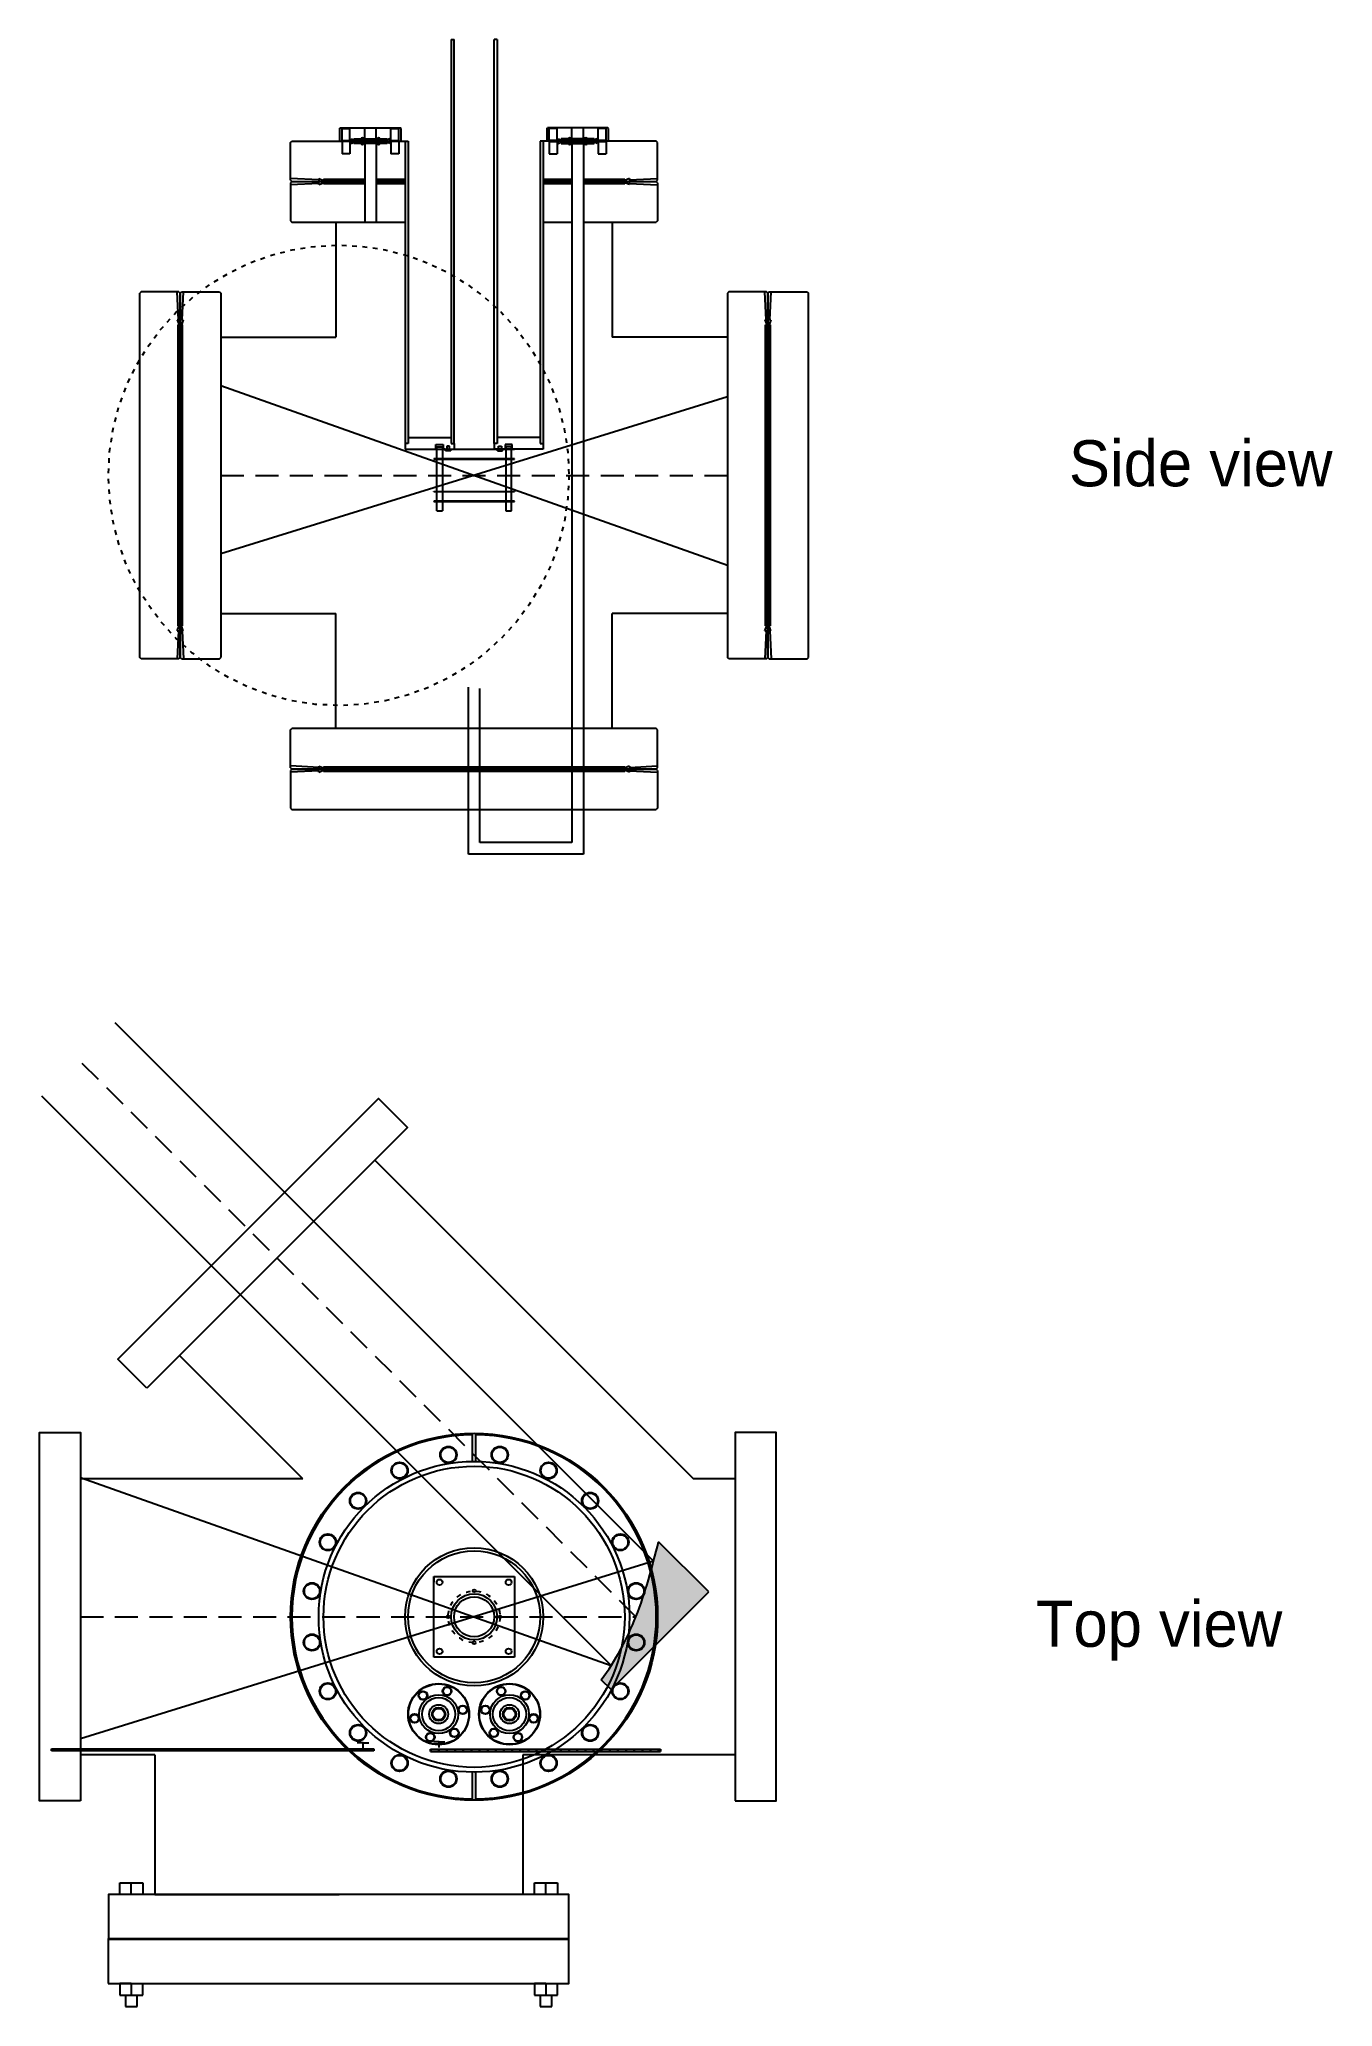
# Model space of a CAD drawing. Header units: inches. Extents: x -25 to 257, y -83 to 99.
# Drawn here: x 173.29 to 201.37, y 51.95 to 94.68 of the extents above; entities that cross this region are included whole.
import ezdxf

# ---------------------------------------------------------------- set-up
doc = ezdxf.new("R2010")
doc.units = ezdxf.units.IN
doc.header["$MEASUREMENT"] = 0
doc.linetypes.add('DASHED', pattern=[0.75, 0.5, -0.25])
doc.linetypes.add('DOT2', pattern=[0.125, 0, -0.125])
doc.layers.add('3INCH', color=92, linetype='Continuous')

msp = doc.modelspace()

# ---------------------------------------------------------------- texts
at = {"char_height": 1, "attachment_point": 1}
for s, insert in [('Side view', (195.64775, 85.97466)), ('Top view', (194.92878, 60.76948))]:
    msp.add_mtext_dynamic_manual_height_columns(s, width=13.3930898, gutter_width=1, heights=[0], dxfattribs=dict(at, insert=insert))

# ---------------------------------------------------------------- blocks, each defined once
blk = doc.blocks.new('slit01-1')
h = blk.add_hatch()
h.set_pattern_fill('ANSI31', color=256, style=0)
h.paths.add_polyline_path([(70.311, 30.318), (75.311, 30.318), (75.311, 30.268), (70.311, 30.268)])
blk.add_hatch(color=256).paths.add_polyline_path([(70.311, 30.318), (75.311, 30.318), (75.311, 30.268), (70.311, 30.268)])
for p, q in [((70.311, 30.268), (70.311, 30.318)), ((70.311, 30.318), (75.311, 30.318)), ((70.311, 30.268), (75.311, 30.268)), ((75.311, 30.318), (75.311, 30.268))]:
    blk.add_line(p, q)
blk = doc.blocks.new('slit01-2')
blk.add_hatch(color=256).paths.add_polyline_path([(62.511, 30.318), (69.511, 30.318), (69.511, 30.268), (62.511, 30.268)])
for p, q in [((62.511, 30.268), (62.511, 30.318)), ((62.511, 30.318), (69.511, 30.318)), ((69.511, 30.268), (62.511, 30.268)), ((69.511, 30.318), (69.511, 30.268))]:
    blk.add_line(p, q)

# ---------------------------------------------------------------- hatches: boundary and pattern name
h = msp.add_hatch(color=256)
h.dxf.hatch_style = 1
h.set_gradient(color1=(255, 127, 0), color2=(255, 255, 0), tint=1)
edge = h.paths.add_edge_path()
edge.add_spline(control_points=[(186.73726, 62.05047), (186.59608, 61.49989), (186.32535, 60.4441), (185.80389, 59.4697), (185.49275, 59.05233)], knot_values=[0.9878447, 0.9878447, 0.9878447, 0.9878447, 2.69001425, 4.25192755, 4.25192755, 4.25192755, 4.25192755], degree=3, periodic=0)
edge.add_line((185.49275, 59.05233), (185.70488, 58.8402))
edge.add_line((185.70488, 58.8402), (187.8262, 60.96152))
edge.add_line((187.8262, 60.96152), (186.73726, 62.05047))

# ---------------------------------------------------------------- linework, layer by layer
for p, q in [((182.23178, 94.6824), (182.23178, 86.0324)), ((182.23178, 94.6824), (182.29678, 94.6824)), ((182.29678, 85.9074), (182.29678, 94.6824)), ((183.23178, 94.6824), (183.16678, 94.6824)), ((183.16678, 85.9074), (183.16678, 94.6824)), ((183.23178, 94.6824), (183.23178, 86.0324)), ((181.23178, 92.4724), (181.23178, 85.9074)), ((181.23178, 92.4724), (181.29678, 92.4724)), ((181.29678, 92.4724), (181.29678, 86.0324)), ((184.23178, 92.4724), (184.16678, 92.4724)), ((184.16678, 92.4724), (184.16678, 86.0324)), ((184.23178, 92.4724), (184.23178, 85.9074)), ((179.73178, 90.7124), (179.73178, 88.2124)), ((185.73178, 90.7124), (185.73178, 88.2124)), ((177.23178, 88.2124), (179.73178, 88.2124)), ((188.23178, 88.2124), (185.73178, 88.2124)), ((181.29678, 85.9074), (181.23178, 85.9074)), ((181.23178, 85.9074), (181.23178, 85.7824)), ((181.29678, 86.0324), (182.23178, 86.0324)), ((181.29678, 86.0324), (181.29678, 85.9074)), ((182.23178, 86.0324), (182.23178, 85.9074)), ((182.23178, 85.9074), (182.29678, 85.9074)), ((182.29678, 85.9074), (182.29678, 85.7824)), ((183.23178, 85.9074), (183.16678, 85.9074)), ((183.16678, 85.9074), (183.16678, 85.7824)), ((184.16678, 86.0324), (183.23178, 86.0324)), ((183.23178, 86.0324), (183.23178, 85.9074)), ((184.16678, 86.0324), (184.16678, 85.9074)), ((184.16678, 85.9074), (184.23178, 85.9074)), ((184.23178, 85.9074), (184.23178, 85.7824)), ((181.23178, 85.7824), (182.29678, 85.7824)), ((181.85678, 85.7724), (181.85678, 85.7824)), ((181.85678, 85.7824), (183.60678, 85.7824)), ((183.60678, 85.7724), (181.85678, 85.7724)), ((183.60678, 85.5724), (181.85678, 85.5724)), ((181.85678, 85.5724), (181.85678, 85.5624)), ((181.85678, 85.5624), (183.60678, 85.5624)), ((181.90365, 85.7824), (181.90365, 85.8824)), ((181.90365, 85.8824), (182.0599, 85.8824)), ((181.9193, 84.4424), (181.9193, 85.8324)), ((181.9193, 85.8324), (182.0443, 85.8324)), ((182.10678, 85.7824), (182.04428, 85.7824)), ((182.0443, 85.8324), (182.0443, 84.4424)), ((182.0599, 85.8824), (182.0599, 85.7824)), ((182.11428, 85.7474), (182.11428, 85.7724)), ((182.22428, 85.7474), (182.11428, 85.7474)), ((182.19928, 85.8449), (182.13928, 85.8449)), ((182.13928, 85.8449), (182.13928, 85.7824)), ((182.19928, 85.7824), (182.19928, 85.8449)), ((182.22428, 85.7474), (182.22428, 85.7724)), ((184.23178, 85.7824), (183.16678, 85.7824)), ((183.23928, 85.7474), (183.23928, 85.7724)), ((183.23928, 85.7474), (183.34928, 85.7474)), ((183.26428, 85.7824), (183.26428, 85.8449)), ((183.26428, 85.8449), (183.32428, 85.8449)), ((183.32428, 85.8449), (183.32428, 85.7824)), ((183.34928, 85.7474), (183.34928, 85.7724)), ((183.5599, 85.8824), (183.40365, 85.8824)), ((183.40365, 85.8824), (183.40365, 85.7824)), ((183.54425, 85.8324), (183.41925, 85.8324)), ((183.41925, 85.8324), (183.41925, 84.4424)), ((183.54425, 84.4424), (183.54425, 85.8324)), ((183.5599, 85.7824), (183.5599, 85.8824)), ((183.60678, 85.7824), (183.60678, 85.7724)), ((183.60678, 85.5624), (183.60678, 85.5724)), ((181.85678, 84.8524), (181.85678, 84.8624)), ((181.85678, 84.8624), (183.60678, 84.8624)), ((183.60678, 84.8524), (181.85678, 84.8524)), ((183.60678, 84.6524), (181.85678, 84.6524)), ((181.85678, 84.6524), (181.85678, 84.6424)), ((181.85678, 84.6424), (183.60678, 84.6424)), ((182.10678, 84.6424), (182.04428, 84.6424)), ((183.60678, 84.8624), (183.60678, 84.8524)), ((183.60678, 84.6424), (183.60678, 84.6524)), ((181.9193, 84.4424), (182.0443, 84.4424)), ((183.41925, 84.4424), (183.54425, 84.4424)), ((177.23178, 82.2124), (179.73178, 82.2124)), ((179.73178, 79.7124), (179.73178, 82.2124)), ((188.23178, 82.2124), (185.73178, 82.2124)), ((185.73178, 79.7124), (185.73178, 82.2124)), ((182.60678, 76.98691), (182.60678, 80.60972)), ((182.85678, 77.23691), (182.85678, 80.58407)), ((185.10778, 76.98691), (182.60678, 76.98691)), ((184.85578, 77.23691), (182.85678, 77.23691)), ((187.8262, 60.96152), (186.73726, 62.05047)), ((181.85678, 59.54587), (181.85678, 61.29587)), ((181.85678, 61.29587), (183.60678, 61.29587)), ((181.85678, 61.29587), (181.85678, 61.17087)), ((183.60678, 61.29587), (183.60678, 59.54587)), ((185.70488, 58.8402), (187.8262, 60.96152)), ((183.60678, 59.54587), (181.85678, 59.54587)), ((185.70488, 58.8402), (185.49275, 59.05233)), ((181.97365, 57.70641), (181.84865, 57.70641)), ((181.97365, 57.58141), (181.97365, 57.70641)), ((181.97365, 57.70641), (182.09865, 57.70641)), ((180.32022, 57.68333), (180.19522, 57.68333)), ((180.32022, 57.55833), (180.32022, 57.68333)), ((180.32022, 57.68333), (180.44522, 57.68333)), ((175.03862, 54.39087), (175.03862, 54.64087)), ((175.03862, 54.64087), (175.53862, 54.64087)), ((175.28862, 54.39087), (175.28862, 54.64087)), ((175.53862, 54.64087), (175.53862, 54.39087)), ((175.79835, 54.39087), (179.79835, 54.39087)), ((184.04178, 54.39087), (184.04178, 54.64087)), ((184.04178, 54.64087), (184.54178, 54.64087)), ((184.29178, 54.39087), (184.29178, 54.64087)), ((184.54178, 54.39087), (184.29178, 54.39087)), ((184.54178, 54.64087), (184.54178, 54.39087)), ((174.78888, 52.45368), (175.28888, 52.45368)), ((175.28862, 52.45468), (175.03862, 52.45468)), ((175.03862, 52.45468), (175.03862, 52.20468)), ((175.03862, 52.45468), (175.53862, 52.45468)), ((175.03862, 52.20468), (175.53862, 52.20468)), ((175.03862, 52.20468), (175.16362, 52.20468)), ((175.16362, 52.20468), (175.16362, 51.95468)), ((175.28862, 52.45468), (175.28862, 52.20468)), ((175.41362, 51.95468), (175.41362, 52.20468)), ((175.53862, 52.20468), (175.53862, 52.45468)), ((183.79178, 52.45368), (184.29178, 52.45368)), ((184.29178, 52.45368), (184.04178, 52.45368)), ((184.04178, 52.45368), (184.04178, 52.20368)), ((184.04178, 52.45368), (184.54178, 52.45368)), ((184.04178, 52.20368), (184.54178, 52.20368)), ((184.04178, 52.20368), (184.16678, 52.20368)), ((184.16678, 52.20368), (184.16678, 51.95368)), ((184.29178, 52.45368), (184.29178, 52.20368)), ((184.41678, 51.95368), (184.41678, 52.20368)), ((184.54178, 52.20368), (184.54178, 52.45368)), ((175.16362, 51.95468), (175.41362, 51.95468)), ((184.16678, 51.95368), (184.41678, 51.95368))]:
    msp.add_line(p, q)
at = {"color": 7, "linetype": 'Continuous'}
for p, q in [((179.81678, 92.7474), (179.82678, 92.7574)), ((179.81678, 92.4824), (179.81678, 92.7474)), ((179.82678, 92.7574), (181.13678, 92.7574)), ((179.86478, 92.7474), (179.85478, 92.7574)), ((179.86478, 92.4824), (179.86478, 92.7474)), ((179.86478, 92.7474), (180.03678, 92.7474)), ((180.03678, 92.7474), (180.04678, 92.7574)), ((180.03678, 92.4824), (180.03678, 92.7474)), ((180.35578, 92.5224), (180.35578, 92.7574)), ((180.60778, 92.5224), (180.60778, 92.7574)), ((180.92678, 92.7474), (180.91678, 92.7574)), ((180.92678, 92.7474), (181.09878, 92.7474)), ((180.92678, 92.4824), (180.92678, 92.7474)), ((181.09878, 92.7474), (181.10878, 92.7574)), ((181.09878, 92.4824), (181.09878, 92.7474)), ((181.14678, 92.7474), (181.13678, 92.7574)), ((181.14678, 92.4824), (181.14678, 92.7474)), ((184.31678, 92.7474), (184.32678, 92.7574)), ((184.31678, 92.4824), (184.31678, 92.7474)), ((185.63678, 92.7574), (184.32678, 92.7574)), ((184.36478, 92.7474), (184.35478, 92.7574)), ((184.53678, 92.7474), (184.36478, 92.7474)), ((184.36478, 92.4824), (184.36478, 92.7474)), ((184.53678, 92.7474), (184.54678, 92.7574)), ((184.53678, 92.4824), (184.53678, 92.7474)), ((184.85578, 92.5224), (184.85578, 92.7574)), ((185.10778, 92.5224), (185.10778, 92.7574)), ((185.42678, 92.7474), (185.41678, 92.7574)), ((185.42678, 92.4824), (185.42678, 92.7474)), ((185.59878, 92.7474), (185.42678, 92.7474)), ((185.59878, 92.7474), (185.60878, 92.7574)), ((185.59878, 92.4824), (185.59878, 92.7474)), ((185.64678, 92.7474), (185.63678, 92.7574)), ((185.64678, 92.4824), (185.64678, 92.7474)), ((178.74678, 92.4424), (178.77678, 92.4724)), ((178.74678, 91.66242), (178.74678, 92.4424)), ((178.77678, 92.4724), (181.23178, 92.4724)), ((179.82678, 92.4724), (179.81678, 92.4824)), ((179.82678, 92.4724), (181.13678, 92.4724)), ((179.85478, 92.4724), (179.86478, 92.4824)), ((179.85478, 92.4724), (179.86478, 92.4624)), ((179.86478, 92.4824), (180.03678, 92.4824)), ((180.03678, 92.4624), (179.86478, 92.4624)), ((179.86478, 92.4624), (179.86478, 92.1974)), ((180.04678, 92.4724), (180.03678, 92.4824)), ((180.04678, 92.4724), (180.03678, 92.4624)), ((180.03678, 92.4624), (180.03678, 92.1974)), ((180.05978, 92.52097), (180.05978, 92.4724)), ((180.05978, 92.52097), (180.12178, 92.4984)), ((180.05978, 92.42384), (180.05978, 92.4724)), ((180.05978, 92.42384), (180.12178, 92.4464)), ((180.12178, 92.5224), (180.12178, 92.4984)), ((180.12178, 92.5224), (180.84178, 92.5224)), ((180.84178, 92.4984), (180.12178, 92.4984)), ((180.12178, 92.4464), (180.84178, 92.4464)), ((180.12178, 92.4224), (180.12178, 92.4464)), ((180.84178, 92.4224), (180.12178, 92.4224)), ((180.35578, 92.4224), (180.35578, 90.7124)), ((180.60778, 92.4224), (180.60778, 90.7124)), ((180.84178, 92.5224), (180.84178, 92.4984)), ((180.90378, 92.52097), (180.84178, 92.4984)), ((180.84178, 92.4224), (180.84178, 92.4464)), ((180.90378, 92.42384), (180.84178, 92.4464)), ((180.90378, 92.52097), (180.90378, 92.4724)), ((180.90378, 92.42384), (180.90378, 92.4724)), ((180.91678, 92.4724), (180.92678, 92.4824)), ((180.91678, 92.4724), (180.92678, 92.4624)), ((180.92678, 92.4824), (181.09878, 92.4824)), ((180.92678, 92.4624), (180.92678, 92.1974)), ((181.09878, 92.4624), (180.92678, 92.4624)), ((181.10878, 92.4724), (181.09878, 92.4824)), ((181.10878, 92.4724), (181.09878, 92.4624)), ((181.09878, 92.4624), (181.09878, 92.1974)), ((181.13678, 92.4724), (181.14678, 92.4824)), ((186.68678, 92.4724), (184.23178, 92.4724)), ((184.32678, 92.4724), (184.31678, 92.4824)), ((185.63678, 92.4724), (184.32678, 92.4724)), ((184.35478, 92.4724), (184.36478, 92.4824)), ((184.35478, 92.4724), (184.36478, 92.4624)), ((184.53678, 92.4824), (184.36478, 92.4824)), ((184.36478, 92.4624), (184.36478, 92.1974)), ((184.36478, 92.4624), (184.53678, 92.4624)), ((184.54678, 92.4724), (184.53678, 92.4824)), ((184.54678, 92.4724), (184.53678, 92.4624)), ((184.53678, 92.4624), (184.53678, 92.1974)), ((184.55978, 92.52097), (184.62178, 92.4984)), ((184.55978, 92.52097), (184.55978, 92.4724)), ((184.55978, 92.42384), (184.55978, 92.4724)), ((184.55978, 92.42384), (184.62178, 92.4464)), ((185.34178, 92.5224), (184.62178, 92.5224)), ((184.62178, 92.5224), (184.62178, 92.4984)), ((184.62178, 92.4984), (185.34178, 92.4984)), ((184.62178, 92.4224), (184.62178, 92.4464)), ((185.34178, 92.4464), (184.62178, 92.4464)), ((184.62178, 92.4224), (185.34178, 92.4224)), ((184.85578, 92.4224), (184.85578, 77.23691)), ((184.85578, 92.4224), (184.85578, 91.5924)), ((185.10778, 92.4224), (185.10778, 76.98691)), ((185.10778, 92.4224), (185.10778, 91.5924)), ((185.34178, 92.5224), (185.34178, 92.4984)), ((185.40378, 92.52097), (185.34178, 92.4984)), ((185.40378, 92.42384), (185.34178, 92.4464)), ((185.34178, 92.4224), (185.34178, 92.4464)), ((185.40378, 92.52097), (185.40378, 92.4724)), ((185.40378, 92.42384), (185.40378, 92.4724)), ((185.41678, 92.4724), (185.42678, 92.4824)), ((185.41678, 92.4724), (185.42678, 92.4624)), ((185.59878, 92.4824), (185.42678, 92.4824)), ((185.42678, 92.4624), (185.59878, 92.4624)), ((185.42678, 92.4624), (185.42678, 92.1974)), ((185.60878, 92.4724), (185.59878, 92.4824)), ((185.60878, 92.4724), (185.59878, 92.4624)), ((185.59878, 92.4624), (185.59878, 92.1974)), ((185.63678, 92.4724), (185.64678, 92.4824)), ((186.71678, 92.4424), (186.68678, 92.4724)), ((186.71678, 91.66242), (186.71678, 92.4424)), ((180.03678, 92.1974), (179.86478, 92.1974)), ((181.09878, 92.1974), (180.92678, 92.1974)), ((184.36478, 92.1974), (184.53678, 92.1974)), ((185.42678, 92.1974), (185.59878, 92.1974)), ((179.35678, 91.63045), (178.74678, 91.66242)), ((179.35678, 91.55436), (178.74678, 91.52239)), ((178.74678, 91.52239), (178.74678, 90.7424)), ((178.7469, 91.6224), (178.7469, 91.66242)), ((178.7469, 91.6224), (178.7769, 91.5924)), ((178.7769, 91.5924), (178.7469, 91.5624)), ((178.7469, 91.5624), (178.7469, 91.52239)), ((178.7769, 91.5924), (180.35578, 91.5924)), ((178.7769, 91.5924), (180.35578, 91.5924)), ((178.7769, 91.5924), (180.35578, 91.5924)), ((179.35678, 91.65662), (179.35678, 91.63045)), ((179.35678, 91.65662), (179.46178, 91.6184)), ((179.35678, 91.52819), (179.46178, 91.5664)), ((179.35678, 91.52819), (179.35678, 91.55436)), ((179.35692, 91.63045), (179.35692, 91.5924)), ((179.35692, 91.55436), (179.35692, 91.5924)), ((179.46178, 91.6424), (179.46178, 91.6184)), ((179.46178, 91.6424), (180.35578, 91.6424)), ((179.46178, 91.6184), (180.35578, 91.6184)), ((179.46178, 91.5424), (179.46178, 91.5664)), ((180.35578, 91.5664), (179.46178, 91.5664)), ((180.35578, 91.5424), (179.46178, 91.5424)), ((180.60778, 91.6424), (181.23178, 91.6424)), ((180.60778, 91.6184), (181.23178, 91.6184)), ((180.60778, 91.5924), (181.23178, 91.5924)), ((180.60778, 91.5924), (181.23178, 91.5924)), ((180.60778, 91.5924), (181.23178, 91.5924)), ((181.23178, 91.5664), (180.60778, 91.5664)), ((181.23178, 91.5424), (180.60778, 91.5424)), ((184.23178, 91.6424), (184.85578, 91.6424)), ((184.23178, 91.6184), (184.85578, 91.6184)), ((184.23178, 91.5924), (184.85578, 91.5924)), ((184.23178, 91.5924), (184.85578, 91.5924)), ((184.23178, 91.5924), (184.85578, 91.5924)), ((184.85578, 91.5664), (184.23178, 91.5664)), ((184.85578, 91.5424), (184.23178, 91.5424)), ((185.10778, 91.6424), (186.00178, 91.6424)), ((185.10778, 91.6184), (186.00178, 91.6184)), ((185.10778, 91.5924), (186.68666, 91.5924)), ((185.10778, 91.5924), (186.68666, 91.5924)), ((185.10778, 91.5924), (186.68666, 91.5924)), ((186.00178, 91.5664), (185.10778, 91.5664)), ((186.00178, 91.5424), (185.10778, 91.5424)), ((186.10678, 91.65662), (186.00178, 91.6184)), ((186.00178, 91.6424), (186.00178, 91.6184)), ((186.00178, 91.5424), (186.00178, 91.5664)), ((186.10678, 91.52819), (186.00178, 91.5664)), ((186.10663, 91.63045), (186.10663, 91.5924)), ((186.10663, 91.55436), (186.10663, 91.5924)), ((186.10678, 91.63045), (186.71678, 91.66242)), ((186.10678, 91.65662), (186.10678, 91.63045)), ((186.10678, 91.52819), (186.10678, 91.55436)), ((186.10678, 91.55436), (186.71678, 91.52239)), ((186.68666, 91.5924), (186.71666, 91.6224)), ((186.71666, 91.5624), (186.68666, 91.5924)), ((186.71666, 91.6224), (186.71666, 91.66242)), ((186.71666, 91.5624), (186.71666, 91.52239)), ((186.71678, 91.52239), (186.71678, 90.7424)), ((178.74678, 90.7424), (178.77678, 90.7124)), ((178.77678, 90.7124), (181.23178, 90.7124)), ((184.23178, 90.7124), (184.85578, 90.7124)), ((185.10778, 90.7124), (186.68678, 90.7124)), ((186.71678, 90.7424), (186.68678, 90.7124)), ((175.50178, 89.1974), (175.47178, 89.1674)), ((175.47178, 81.2574), (175.47178, 89.1674)), ((176.28176, 89.1974), (175.50178, 89.1974)), ((176.31373, 88.5874), (176.28176, 89.1974)), ((176.32178, 89.19728), (176.28177, 89.19728)), ((176.32178, 89.19728), (176.35178, 89.16728)), ((176.35178, 89.16728), (176.38178, 89.19728)), ((176.35178, 89.16728), (176.35178, 81.25753)), ((176.35178, 81.25753), (176.35178, 89.16728)), ((176.38178, 89.19728), (176.42179, 89.19728)), ((176.38983, 88.5874), (176.4218, 89.1974)), ((176.4218, 89.1974), (177.20178, 89.1974)), ((177.20178, 89.1974), (177.23178, 89.1674)), ((177.23178, 89.1674), (177.23178, 81.2574)), ((188.26178, 89.1974), (188.23178, 89.1674)), ((188.23178, 89.1674), (188.23178, 81.2574)), ((189.04176, 89.1974), (188.26178, 89.1974)), ((189.07373, 88.5874), (189.04176, 89.1974)), ((189.08178, 89.19728), (189.04177, 89.19728)), ((189.11178, 89.16728), (189.08178, 89.19728)), ((189.14178, 89.19728), (189.11178, 89.16728)), ((189.11178, 89.16728), (189.11178, 81.25753)), ((189.11178, 81.25753), (189.11178, 89.16728)), ((189.14178, 89.19728), (189.18179, 89.19728)), ((189.14983, 88.5874), (189.1818, 89.1974)), ((189.1818, 89.1974), (189.96178, 89.1974)), ((189.96178, 89.1974), (189.99178, 89.1674)), ((189.99178, 81.2574), (189.99178, 89.1674)), ((176.28756, 88.5874), (176.31373, 88.5874)), ((176.28756, 88.5874), (176.32578, 88.4824)), ((176.30178, 88.4824), (176.32578, 88.4824)), ((176.30178, 88.4824), (176.30178, 81.9424)), ((176.31374, 88.58726), (176.35178, 88.58726)), ((176.32578, 88.4824), (176.32578, 81.9424)), ((176.38982, 88.58726), (176.35178, 88.58726)), ((176.416, 88.5874), (176.37778, 88.4824)), ((176.37778, 81.9424), (176.37778, 88.4824)), ((176.40178, 88.4824), (176.37778, 88.4824)), ((176.416, 88.5874), (176.38983, 88.5874)), ((176.40178, 81.9424), (176.40178, 88.4824)), ((189.04756, 88.5874), (189.08578, 88.4824)), ((189.04756, 88.5874), (189.07373, 88.5874)), ((189.06178, 81.9424), (189.06178, 88.4824)), ((189.06178, 88.4824), (189.08578, 88.4824)), ((189.07374, 88.58726), (189.11178, 88.58726)), ((189.08578, 81.9424), (189.08578, 88.4824)), ((189.14982, 88.58726), (189.11178, 88.58726)), ((189.176, 88.5874), (189.13778, 88.4824)), ((189.16178, 88.4824), (189.13778, 88.4824)), ((189.13778, 88.4824), (189.13778, 81.9424)), ((189.176, 88.5874), (189.14983, 88.5874)), ((189.16178, 88.4824), (189.16178, 81.9424)), ((176.31373, 81.8374), (176.28176, 81.2274)), ((176.28756, 81.8374), (176.32578, 81.9424)), ((176.28756, 81.8374), (176.31373, 81.8374)), ((176.30178, 81.9424), (176.32578, 81.9424)), ((176.31374, 81.83755), (176.35178, 81.83755)), ((176.38982, 81.83755), (176.35178, 81.83755)), ((176.40178, 81.9424), (176.37778, 81.9424)), ((176.416, 81.8374), (176.37778, 81.9424)), ((176.416, 81.8374), (176.38983, 81.8374)), ((176.38983, 81.8374), (176.4218, 81.2274)), ((189.07373, 81.8374), (189.04176, 81.2274)), ((189.04756, 81.8374), (189.08578, 81.9424)), ((189.04756, 81.8374), (189.07373, 81.8374)), ((189.06178, 81.9424), (189.08578, 81.9424)), ((189.07374, 81.83755), (189.11178, 81.83755)), ((189.14982, 81.83755), (189.11178, 81.83755)), ((189.176, 81.8374), (189.13778, 81.9424)), ((189.16178, 81.9424), (189.13778, 81.9424)), ((189.14983, 81.8374), (189.1818, 81.2274)), ((189.176, 81.8374), (189.14983, 81.8374)), ((175.50178, 81.2274), (175.47178, 81.2574)), ((176.28176, 81.2274), (175.50178, 81.2274)), ((176.32178, 81.22753), (176.28177, 81.22753)), ((176.35178, 81.25753), (176.32178, 81.22753)), ((176.38178, 81.22753), (176.35178, 81.25753)), ((176.38178, 81.22753), (176.42179, 81.22753)), ((176.4218, 81.2274), (177.20178, 81.2274)), ((177.20178, 81.2274), (177.23178, 81.2574)), ((188.26178, 81.2274), (188.23178, 81.2574)), ((189.04176, 81.2274), (188.26178, 81.2274)), ((189.08178, 81.22753), (189.04177, 81.22753)), ((189.08178, 81.22753), (189.11178, 81.25753)), ((189.11178, 81.25753), (189.14178, 81.22753)), ((189.14178, 81.22753), (189.18179, 81.22753)), ((189.1818, 81.2274), (189.96178, 81.2274)), ((189.96178, 81.2274), (189.99178, 81.2574)), ((178.74678, 79.6824), (178.77678, 79.7124)), ((178.74678, 78.90242), (178.74678, 79.6824)), ((186.68678, 79.7124), (178.77678, 79.7124)), ((186.71678, 79.6824), (186.68678, 79.7124)), ((186.71678, 78.90242), (186.71678, 79.6824)), ((179.35678, 78.87045), (178.74678, 78.90242)), ((179.35678, 78.79436), (178.74678, 78.76239)), ((178.74678, 78.76239), (178.74678, 77.9824)), ((178.7469, 78.8624), (178.7469, 78.90242)), ((178.7469, 78.8624), (178.7769, 78.8324)), ((178.7769, 78.8324), (178.7469, 78.8024)), ((178.7469, 78.8024), (178.7469, 78.76239)), ((186.68666, 78.8324), (178.7769, 78.8324)), ((178.7769, 78.8324), (186.68666, 78.8324)), ((179.35678, 78.89662), (179.35678, 78.87045)), ((179.35678, 78.89662), (179.46178, 78.8584)), ((179.35678, 78.76819), (179.46178, 78.8064)), ((179.35678, 78.76819), (179.35678, 78.79436)), ((179.35692, 78.87045), (179.35692, 78.8324)), ((179.35692, 78.79436), (179.35692, 78.8324)), ((179.46178, 78.8824), (179.46178, 78.8584)), ((179.46178, 78.8824), (186.00178, 78.8824)), ((179.46178, 78.8584), (186.00178, 78.8584)), ((186.00178, 78.8064), (179.46178, 78.8064)), ((179.46178, 78.7824), (179.46178, 78.8064)), ((186.00178, 78.7824), (179.46178, 78.7824)), ((186.10678, 78.89662), (186.00178, 78.8584)), ((186.00178, 78.8824), (186.00178, 78.8584)), ((186.00178, 78.7824), (186.00178, 78.8064)), ((186.10678, 78.76819), (186.00178, 78.8064)), ((186.10663, 78.87045), (186.10663, 78.8324)), ((186.10663, 78.79436), (186.10663, 78.8324)), ((186.10678, 78.87045), (186.71678, 78.90242)), ((186.10678, 78.89662), (186.10678, 78.87045)), ((186.10678, 78.76819), (186.10678, 78.79436)), ((186.10678, 78.79436), (186.71678, 78.76239)), ((186.68666, 78.8324), (186.71666, 78.8624)), ((186.71666, 78.8024), (186.68666, 78.8324)), ((186.71666, 78.8624), (186.71666, 78.90242)), ((186.71666, 78.8024), (186.71666, 78.76239)), ((186.71678, 78.76239), (186.71678, 77.9824)), ((178.74678, 77.9824), (178.77678, 77.9524)), ((178.77678, 77.9524), (186.68678, 77.9524)), ((186.71678, 77.9824), (186.68678, 77.9524)), ((182.70053, 63.79572), (182.70053, 64.40575)), ((182.76303, 64.40575), (182.76303, 63.79572)), ((182.70053, 56.43599), (182.70053, 57.04601)), ((182.76303, 57.04601), (182.76303, 56.43599))]:
    msp.add_line(p, q, dxfattribs=at)
at = {"color": 1}
for p, q in [((177.23178, 87.1609), (188.23178, 83.26391)), ((188.23178, 86.9183), (177.23178, 83.50651)), ((174.93026, 73.32713), (186.62805, 61.62935)), ((173.33927, 71.73614), (185.70945, 59.36597)), ((177.11689, 68.13675), (178.531, 69.55086)), ((177.11689, 68.13675), (178.531, 69.55086)), ((179.16033, 68.92153), (177.74611, 67.50732)), ((179.16033, 68.92153), (177.74611, 67.50732)), ((174.18178, 63.44989), (185.70945, 59.36597)), ((186.62805, 61.62935), (174.18178, 57.76897))]:
    msp.add_line(p, q, dxfattribs=at)
at = {"color": 1, "linetype": 'DASHED'}
for p, q in [((177.23178, 85.2124), (188.23178, 85.2124)), ((186.24553, 60.42087), (174.13477, 72.53164)), ((174.18178, 60.42087), (186.24553, 60.42087))]:
    msp.add_line(p, q, dxfattribs=at)
at = {"linetype": 'DOT2'}
for centre, radius in [((179.79178, 85.2124), 5), ((182.73178, 60.42087), 0.5625)]:
    msp.add_circle(centre, radius, dxfattribs=at)
at = {"color": 7, "linetype": 'Continuous'}
for centre, radius in [((182.73178, 60.42087), 3.985), ((182.17425, 63.94099), 0.181), ((182.17425, 63.94099), 0.166), ((183.28931, 63.94099), 0.181), ((183.28931, 63.94099), 0.166), ((182.73178, 60.42087), 3.375), ((182.73178, 60.42087), 3.27), ((181.11376, 63.59642), 0.181), ((181.11376, 63.59642), 0.166), ((184.3498, 63.59642), 0.181), ((184.3498, 63.59642), 0.166), ((180.21165, 62.941), 0.181), ((180.21165, 62.941), 0.166), ((185.25191, 62.941), 0.181), ((185.25191, 62.941), 0.166), ((179.55623, 62.03889), 0.181), ((179.55623, 62.03889), 0.166), ((185.90733, 62.03889), 0.181), ((185.90733, 62.03889), 0.166), ((179.21166, 60.9784), 0.181), ((179.21166, 60.9784), 0.166), ((186.2519, 60.9784), 0.181), ((186.2519, 60.9784), 0.166), ((179.21166, 59.86334), 0.181), ((179.21166, 59.86334), 0.166), ((186.2519, 59.86334), 0.181), ((186.2519, 59.86334), 0.166), ((179.55623, 58.80285), 0.181), ((179.55623, 58.80285), 0.166), ((181.96223, 58.30656), 0.665), ((183.50132, 58.30656), 0.665), ((185.90733, 58.80285), 0.181), ((185.90733, 58.80285), 0.166), ((181.96223, 58.30656), 0.655), ((181.62091, 58.71333), 0.096), ((181.62091, 58.71333), 0.086), ((181.96223, 58.30656), 0.422), ((181.96223, 58.30656), 0.36), ((182.14385, 58.80554), 0.096), ((182.14385, 58.80554), 0.086), ((183.50132, 58.30656), 0.655), ((183.50132, 58.30656), 0.422), ((183.50132, 58.30656), 0.36), ((183.31971, 58.80554), 0.096), ((183.31971, 58.80554), 0.086), ((183.84264, 58.71333), 0.096), ((183.84264, 58.71333), 0.086), ((181.4393, 58.21435), 0.096), ((181.4393, 58.21435), 0.086), ((181.96223, 58.30656), 0.20501), ((181.96223, 58.30656), 0.14699), ((181.96223, 58.30656), 0.126), ((182.48517, 58.39877), 0.096), ((182.48517, 58.39877), 0.086), ((182.97839, 58.39877), 0.096), ((182.97839, 58.39877), 0.086), ((183.50132, 58.30656), 0.20501), ((183.50132, 58.30656), 0.14699), ((183.50132, 58.30656), 0.126), ((184.02426, 58.21435), 0.096), ((184.02426, 58.21435), 0.086), ((180.21165, 57.90074), 0.181), ((180.21165, 57.90074), 0.166), ((181.78062, 57.80758), 0.096), ((181.78062, 57.80758), 0.086), ((182.30355, 57.89979), 0.096), ((182.30355, 57.89979), 0.086), ((183.16, 57.89979), 0.096), ((183.16, 57.89979), 0.086), ((183.68294, 57.80758), 0.096), ((183.68294, 57.80758), 0.086), ((185.25191, 57.90074), 0.181), ((185.25191, 57.90074), 0.166), ((181.11376, 57.24532), 0.181), ((181.11376, 57.24532), 0.166), ((184.3498, 57.24532), 0.181), ((184.3498, 57.24532), 0.166), ((182.17425, 56.90075), 0.181), ((182.17425, 56.90075), 0.166), ((183.28931, 56.90075), 0.181), ((183.28931, 56.90075), 0.166)]:
    msp.add_circle(centre, radius, dxfattribs=at)
for centre, radius in [((182.73178, 60.42087), 1.5), ((182.73178, 60.42087), 1.435), ((181.98178, 61.17087), 0.0625), ((183.48178, 61.17087), 0.0625), ((182.73178, 60.42087), 0.5), ((182.73178, 60.42087), 0.435), ((182.73178, 60.98337), 0.03), ((182.16928, 60.42087), 0.03), ((183.29428, 60.42087), 0.03), ((182.73178, 59.85837), 0.03), ((181.98178, 59.67087), 0.0625), ((183.48178, 59.67087), 0.0625)]:
    msp.add_circle(centre, radius)
for centre, radius, start, end in [((180.30578, 92.51476), 0.03, 14.772968, 165.227032), ((180.30578, 92.43005), 0.03, 194.772968, 345.227032), ((180.65778, 92.51476), 0.03, 14.772968, 165.227032), ((180.65778, 92.43005), 0.03, 194.772968, 345.227032), ((184.80578, 92.51476), 0.03, 14.772968, 165.227032), ((184.80578, 92.43005), 0.03, 194.772968, 345.227032), ((185.15778, 92.51476), 0.03, 14.772968, 165.227032), ((185.15778, 92.43005), 0.03, 194.772968, 345.227032), ((182.73178, 60.42087), 3.955, 90.452721, 269.547279), ((182.73178, 60.42087), 3.955, 270.452721, 89.547279)]:
    msp.add_arc(centre, radius, start, end, dxfattribs=at)
msp.add_open_spline([(185.49275, 59.05233), (185.80389, 59.4697), (186.32535, 60.4441), (186.59608, 61.49989), (186.73726, 62.05047)], degree=3, knots=[0.9878447, 0.9878447, 0.9878447, 0.9878447, 2.54975801, 4.25192755, 4.25192755, 4.25192755, 4.25192755])
at = {"layer": '3INCH', "color": 0}
for p, q in [((180.57774, 70.33894), (187.49581, 63.42087)), ((179.01053, 63.42087), (176.3351, 66.0963)), ((179.01053, 63.42087), (174.18835, 63.42087)), ((188.40178, 63.42087), (187.49581, 63.42087)), ((175.79835, 57.42087), (174.18178, 57.42087)), ((175.79835, 57.42087), (175.79835, 54.39087)), ((183.79178, 57.42087), (183.79178, 54.39087)), ((188.40178, 57.42087), (183.79178, 57.42087))]:
    msp.add_line(p, q, dxfattribs=at)
for points in [[(175.62799, 65.3892), (174.99866, 66.01852), (180.65552, 71.67538), (181.28484, 71.04605)], [(174.18178, 56.42087), (173.29178, 56.42087), (173.29178, 64.42087), (174.18178, 64.42087)], [(188.40178, 56.42087), (189.29178, 56.42087), (189.29178, 64.42087), (188.40178, 64.42087)], [(174.79178, 53.42087), (184.79178, 53.42087), (184.79178, 54.39087), (174.79178, 54.39087)], [(174.78888, 52.45368), (184.78888, 52.45368), (184.78888, 53.42368), (174.78888, 53.42368)]]:
    msp.add_lwpolyline(points, close=True, dxfattribs=at)

# ---------------------------------------------------------------- block references
for name, p in [('slit01-2', (111.04092, 27.23888)), ('slit01-1', (111.47137, 27.22555))]:
    msp.add_blockref(name, p)

msp.set_redraw_order([(e.dxf.handle, doc.entitydb.next_handle()) for e in msp.query("TEXT MTEXT ATTDEF DIMENSION ARC_DIMENSION")])  # texts and dimensions are drawn at this point

doc.saveas('drawing.dxf')
